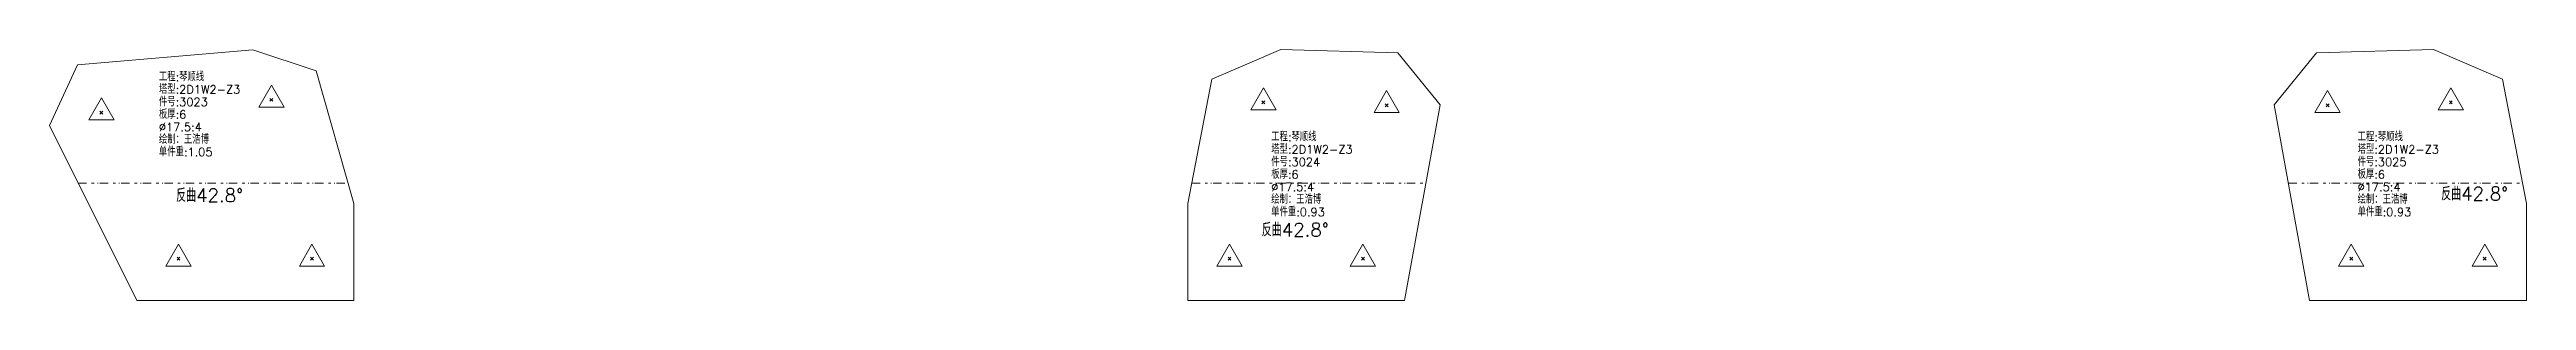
# Model space of a CAD drawing. Extents: x -580 to 8755, y 0 to 14723.
# Drawn here: x 5316 to 6801, y 2351 to 2502 of the extents above; entities that cross this region are included whole.
import ezdxf
from ezdxf.enums import TextEntityAlignment as Align

# ---------------------------------------------------------------- set-up
doc = ezdxf.new("R2010")
doc.units = 0
doc.header["$MEASUREMENT"] = 0
doc.linetypes.add('自定义线型', pattern=[12.9, 5, -3, 1.5, -2, 0.4, -1])
doc.layers.add('1', color=7, linetype='CONTINUOUS', lineweight=25)
doc.styles.get("Standard").update_dxf_attribs({"font": 'simplex.shx', "width": 0.7, "height": 3, "bigfont": 'gbhzfs.shx'})

msp = doc.modelspace()

# ---------------------------------------------------------------- texts
at = {"layer": '1', "color": 7, "linetype": 'Continuous', "lineweight": 18}
for s, p in [('塔型:2D1W2-Z3', (5381.518, 2473.67185)), ('工程:琴顺线', (5381.518, 2481.17185)), ('件号:3023', (5381.518, 2466.17185)), ('板厚:6', (5381.518, 2458.67185)), ('绘制：王浩博', (5381.518, 2443.67185)), ('%%c17.5:4', (5381.518, 2451.17185)), ('工程:琴顺线', (6048.29726, 2445.23264)), ('工程:琴顺线', (6699.53659, 2445.23264)), ('单件重:1.05', (5381.518, 2436.17185)), ('件号:3024', (6048.29726, 2430.23264)), ('塔型:2D1W2-Z3', (6048.29726, 2437.73264)), ('件号:3025', (6699.53659, 2430.23264)), ('塔型:2D1W2-Z3', (6699.53659, 2437.73264)), ('板厚:6', (6048.29726, 2422.73264)), ('%%c17.5:4', (6048.29726, 2415.23264)), ('板厚:6', (6699.53659, 2422.73264)), ('%%c17.5:4', (6699.53659, 2415.23264)), ('绘制：王浩博', (6048.29726, 2407.73264)), ('单件重:0.93', (6048.29726, 2400.23264)), ('绘制：王浩博', (6699.53659, 2407.73264)), ('单件重:0.93', (6699.53659, 2400.23264))]:
    msp.add_text(s, height=5, dxfattribs=at).set_placement(p, align=Align.BOTTOM_LEFT)
at = {"layer": '1', "color": 7, "linetype": 'Continuous', "lineweight": 13}
for p in [(5411.87584, 2407.8508), (6769.6661, 2408.82805), (6062.6738, 2387.25287)]:
    msp.add_text('反曲42.8%%d', height=8, dxfattribs=at).set_placement(p, align=Align.BOTTOM_CENTER)

# ---------------------------------------------------------------- linework, layer by layer
at = {"layer": '1', "color": 7, "linetype": 'Continuous', "lineweight": 18}
for p, q in [((5437.83227, 2501.4515), (5332.73578, 2492.46425)), ((5475.80961, 2488.89277), (5437.83227, 2501.4515)), ((6054.00364, 2501.57308), (6012.63001, 2483.87499)), ((6124.2169, 2499.535), (6054.00364, 2501.57308)), ((6149.51267, 2468.54912), (6124.2169, 2499.535)), ((6674.80843, 2499.535), (6649.51267, 2468.54912)), ((6745.02169, 2501.57308), (6674.80843, 2499.535)), ((6786.39533, 2483.87499), (6745.02169, 2501.57308)), ((5332.73578, 2492.46425), (5315.95415, 2456.15479)), ((5498.27334, 2409.26063), (5475.80961, 2488.89277)), ((6012.63001, 2483.87499), (5998.27334, 2409.26063)), ((6800.752, 2409.26063), (6786.39533, 2483.87499)), ((6128.27334, 2351.26063), (6149.51267, 2468.54912)), ((6649.51267, 2468.54912), (6670.752, 2351.26063)), ((5315.95415, 2456.15479), (5368.27334, 2351.26063)), ((5498.27334, 2351.26063), (5498.27334, 2409.26063)), ((5998.27334, 2409.26063), (5998.27334, 2351.26063)), ((6800.752, 2351.26063), (6800.752, 2409.26063)), ((5368.27334, 2351.26063), (5498.27334, 2351.26063)), ((5998.27334, 2351.26063), (6128.27334, 2351.26063)), ((6670.752, 2351.26063), (6800.752, 2351.26063))]:
    msp.add_line(p, q, dxfattribs=at)
at = {"layer": '1', "color": 7, "linetype": 'Continuous', "lineweight": 13}
for p, q in [((5448.97174, 2480.1863), (5441.39424, 2467.0613)), ((5456.54924, 2467.0613), (5448.97174, 2480.1863)), ((5347.03838, 2472.571), (5339.46088, 2459.446)), ((5354.61588, 2459.446), (5347.03838, 2472.571)), ((5441.39424, 2467.0613), (5456.54924, 2467.0613)), ((5448.09674, 2470.5613), (5449.84674, 2472.3113)), ((5449.84674, 2470.5613), (5448.09674, 2472.3113)), ((6043.6088, 2478.68533), (6036.0313, 2465.56033)), ((6036.0313, 2465.56033), (6051.1863, 2465.56033)), ((6042.7338, 2469.06033), (6044.4838, 2470.81033)), ((6044.4838, 2469.06033), (6042.7338, 2470.81033)), ((6051.1863, 2465.56033), (6043.6088, 2478.68533)), ((6117.49862, 2476.98221), (6109.92112, 2463.85721)), ((6116.62362, 2467.35721), (6118.37362, 2469.10721)), ((6118.37362, 2467.35721), (6116.62362, 2469.10721)), ((6125.07612, 2463.85721), (6117.49862, 2476.98221)), ((6681.52672, 2476.98221), (6673.94922, 2463.85721)), ((6680.65172, 2467.35721), (6682.40172, 2469.10721)), ((6682.40172, 2467.35721), (6680.65172, 2469.10721)), ((6689.10422, 2463.85721), (6681.52672, 2476.98221)), ((6755.41653, 2478.68532), (6747.83903, 2465.56032)), ((6747.83903, 2465.56032), (6762.99403, 2465.56032)), ((6754.54153, 2469.06032), (6756.29153, 2470.81032)), ((6756.29153, 2469.06032), (6754.54153, 2470.81032)), ((6762.99403, 2465.56032), (6755.41653, 2478.68532)), ((5339.46088, 2459.446), (5354.61588, 2459.446)), ((5346.16338, 2462.946), (5347.91338, 2464.696)), ((5347.91338, 2462.946), (5346.16338, 2464.696)), ((6109.92112, 2463.85721), (6125.07612, 2463.85721)), ((6673.94922, 2463.85721), (6689.10422, 2463.85721)), ((5393.27334, 2385.01063), (5385.69584, 2371.88563)), ((5392.39834, 2375.38563), (5394.14834, 2377.13563)), ((5394.14834, 2375.38563), (5392.39834, 2377.13563)), ((5400.85084, 2371.88563), (5393.27334, 2385.01063)), ((5473.27334, 2385.01063), (5465.69584, 2371.88563)), ((5472.39834, 2375.38563), (5474.14834, 2377.13563)), ((5474.14834, 2375.38563), (5472.39834, 2377.13563)), ((5480.85084, 2371.88563), (5473.27334, 2385.01063)), ((6023.27334, 2385.01063), (6015.69584, 2371.88563)), ((6022.39834, 2375.38563), (6024.14834, 2377.13563)), ((6024.14834, 2375.38563), (6022.39834, 2377.13563)), ((6030.85084, 2371.88563), (6023.27334, 2385.01063)), ((6103.27334, 2385.01063), (6095.69584, 2371.88563)), ((6102.39834, 2375.38563), (6104.14834, 2377.13563)), ((6104.14834, 2375.38563), (6102.39834, 2377.13563)), ((6110.85084, 2371.88563), (6103.27334, 2385.01063)), ((6695.752, 2385.01063), (6688.1745, 2371.88563)), ((6694.877, 2375.38563), (6696.627, 2377.13563)), ((6696.627, 2375.38563), (6694.877, 2377.13563)), ((6703.3295, 2371.88563), (6695.752, 2385.01063)), ((6775.752, 2385.01063), (6768.1745, 2371.88563)), ((6774.877, 2375.38563), (6776.627, 2377.13563)), ((6776.627, 2375.38563), (6774.877, 2377.13563)), ((6783.3295, 2371.88563), (6775.752, 2385.01063)), ((5385.69584, 2371.88563), (5400.85084, 2371.88563)), ((5465.69584, 2371.88563), (5480.85084, 2371.88563)), ((6015.69584, 2371.88563), (6030.85084, 2371.88563)), ((6095.69584, 2371.88563), (6110.85084, 2371.88563)), ((6688.1745, 2371.88563), (6703.3295, 2371.88563)), ((6768.1745, 2371.88563), (6783.3295, 2371.88563))]:
    msp.add_line(p, q, dxfattribs=at)
at = {"layer": '1', "color": 190, "linetype": '自定义线型', "lineweight": 13}
for p, q in [((5333.18312, 2421.61262), (5494.78892, 2421.61262)), ((6000.65001, 2421.61262), (6141.01311, 2421.61262)), ((6658.01222, 2421.61262), (6798.37533, 2421.61262))]:
    msp.add_line(p, q, dxfattribs=at)

msp.set_redraw_order([(e.dxf.handle, doc.entitydb.next_handle()) for e in msp.query("TEXT MTEXT ATTDEF DIMENSION ARC_DIMENSION")])  # texts and dimensions are drawn at this point

doc.saveas('drawing.dxf')
